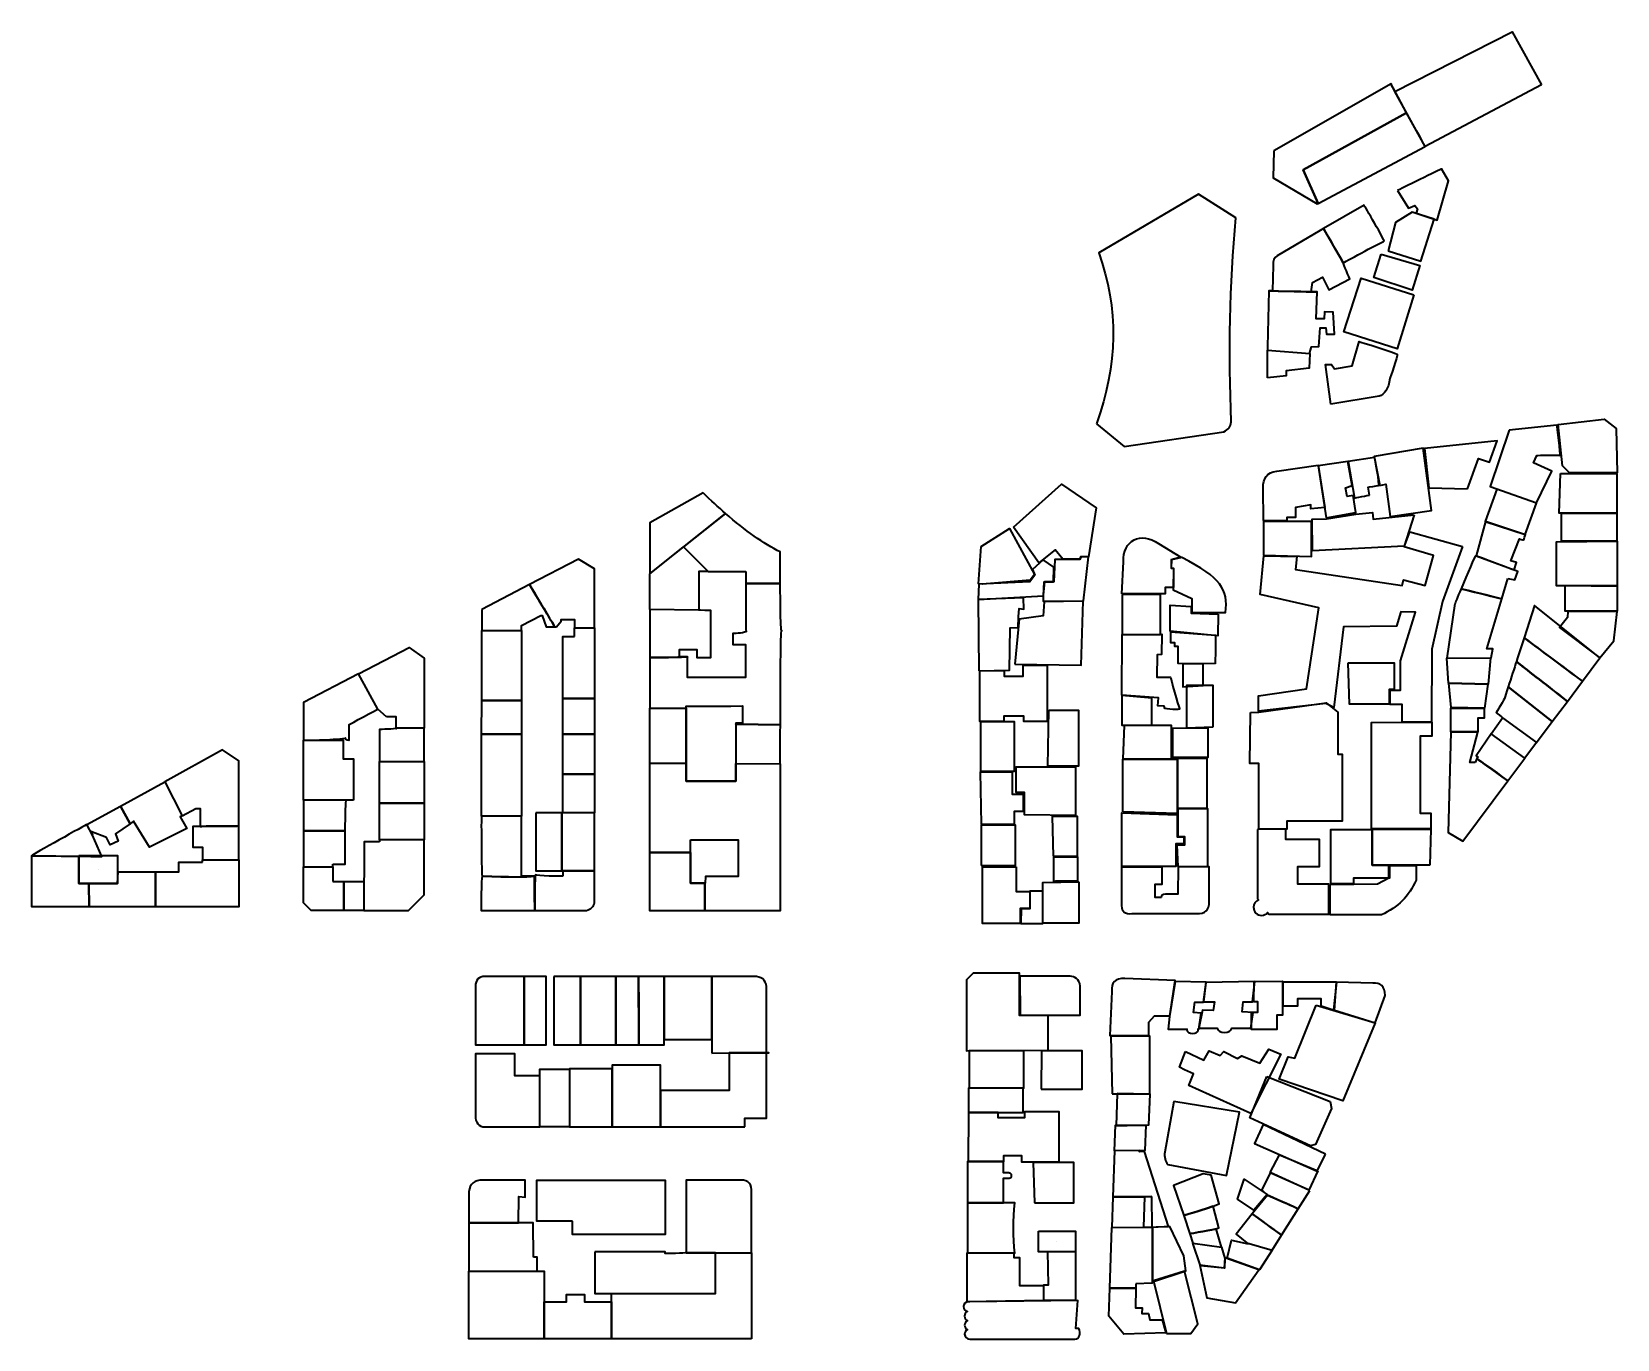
# Model space of a CAD drawing. Header units: inches. Extents: x 13 to 425, y 27 to 366.
import ezdxf

# ---------------------------------------------------------------- set-up
doc = ezdxf.new("R2010")
doc.units = ezdxf.units.IN
doc.header["$MEASUREMENT"] = 0
doc.layers.add('BUILDINGS', color=7, linetype='Continuous')

# ---------------------------------------------------------------- blocks, each defined once
blk = doc.blocks.new('block 2')
at = {"layer": 'BUILDINGS', "color": 250, "lineweight": 35, "true_color": 0x231f20}
for points in [[(274.55, 54.62), (284.15, 54.62), (284.15, 49.32), (274.55, 49.32), (274.55, 54.62), (274.55, 54.62)], [(279.35, 51.97), (279.35, 51.97)]]:
    blk.add_lwpolyline(points, dxfattribs=at)
blk = doc.blocks.new('block 3')
at = {"layer": 'BUILDINGS', "color": 250, "lineweight": 35, "true_color": 0x231f20}
for points in [[(25.32, 152.19), (35.34, 152.19), (35.34, 144.96), (25.32, 144.96), (25.32, 152.19), (25.32, 152.19)], [(30.33, 148.58), (30.33, 148.58)]]:
    blk.add_lwpolyline(points, dxfattribs=at)

msp = doc.modelspace()

# ---------------------------------------------------------------- linework, layer by layer
at = {"layer": 'BUILDINGS', "color": 250, "lineweight": 35, "true_color": 0x231f20}
for points in [[(405.19, 352.29), (375, 336.28), (367.09, 350.59), (397.57, 366.12), (405.19, 352.29)], [(365.32, 309.18), (373.86, 306.57), (377.26, 317.43), (371.61, 319.25), (367.22, 316.58), (365.32, 309.18)], [(363.57, 308.39), (373.58, 305.43), (371.61, 299.03), (361.65, 302.32), (363.57, 308.39)], [(372.04, 297.82), (367.72, 283.78), (353.82, 288.21), (358.36, 302.11), (372.04, 297.82)], [(334.03, 276.25), (334.03, 283.43), (344.97, 282.53), (344.86, 278.73), (338.87, 278.04), (338.87, 276.77), (334.03, 276.25)], [(424.86, 251.54), (412.48, 251.54), (410.64, 253.38), (409.5, 264.08), (421.49, 265.49), (424.59, 263.05), (424.86, 251.54)], [(385.93, 247.43), (388.83, 255.26), (391.65, 254.31), (393.68, 259.88), (374.8, 257.93), (375.88, 247.67), (385.93, 247.43)], [(365.86, 240.2), (376.59, 241.79), (374.48, 258.01), (361.76, 255.82), (363.19, 248.27), (364.75, 248.59), (365.86, 240.2)], [(349.24, 239.88), (356.99, 241.23), (356.28, 245.69), (354.73, 245.4), (354.25, 247.67), (356.04, 248.27), (354.88, 254.55), (347.18, 253.39), (349.24, 239.88)], [(410.15, 251.43), (424.75, 251.43), (424.75, 241.12), (409.77, 241.12), (410.15, 251.43)], [(268.05, 237.48), (280.51, 248.63), (289.48, 242.45), (287.52, 229.73), (285.44, 229.73), (285.3, 229.23), (280.87, 229.16), (278.91, 231.55), (274.66, 228.19), (268.05, 237.48)], [(393.54, 247.37), (390.56, 238.95), (400.92, 235.53), (403.85, 243.67), (393.54, 247.37)], [(333.02, 230.18), (345.47, 229.86), (345.47, 238.89), (332.94, 238.89), (333.02, 230.18)], [(372.13, 240.68), (369.55, 232.53), (345.7, 231.29), (345.62, 239.52), (349.32, 239.6), (356.99, 240.84), (361.29, 241.31), (361.45, 239.52), (372.13, 240.68)], [(424.75, 241.01), (424.75, 233.85), (410.37, 233.85), (410.37, 241.12), (424.75, 241.01)], [(259.65, 232.41), (266.98, 237.12), (273.55, 225.16), (272.41, 223.66), (260.04, 222.62), (258.94, 222.76), (259.65, 232.41)], [(384.66, 232.45), (379.49, 218.18), (376.67, 205.81), (376.59, 186.82), (369, 186.82), (369, 191.38), (365.86, 191.38), (365.86, 195.12), (368.6, 195.12), (368.6, 202.75), (372.45, 215.36), (368.68, 215.44), (367.49, 211.74), (353.77, 211.54), (351.27, 190.67), (349.16, 191.7), (331.67, 189.64), (331.67, 193.65), (344.15, 195.52), (347.34, 216.55), (332.15, 220), (333.07, 230.02), (341.61, 229.86), (341.25, 226.49), (369, 222.27), (369.31, 223.74), (374.96, 222.27), (377.14, 230.1), (369.47, 232.37), (370.95, 236.22), (384.66, 232.45)], [(173.63, 225.33), (182.37, 232.33), (188.72, 225.97), (186.29, 225.97), (186.29, 215.93), (173.63, 216.09), (173.63, 225.33)], [(424.81, 233.8), (424.81, 222.24), (409.07, 222.24), (409.07, 233.69), (424.81, 233.8)], [(259.01, 222.69), (258.87, 218.65), (275.87, 219.65), (276.01, 223.23), (278.48, 223.23), (278.55, 227.05), (275.8, 229.01), (272.98, 226.48), (273.62, 225.01), (272.33, 223.3), (259.01, 222.69)], [(275.8, 219.87), (275.8, 218.22), (286.23, 218.3), (287.52, 229.73), (285.66, 229.73), (285.3, 229.09), (278.76, 229.09), (278.55, 223.23), (276.08, 223.23), (275.8, 219.87)], [(259.08, 200.18), (267.05, 200.35), (267.22, 211.33), (269.23, 211.4), (269.37, 214.15), (269.51, 216.33), (270.73, 216.19), (270.65, 219.15), (258.87, 218.65), (259.08, 200.18)], [(296.27, 220.01), (296.27, 209.62), (306.27, 209.62), (306.27, 219.87), (296.27, 220.01)], [(424.81, 222.18), (424.81, 215.67), (411.29, 215.67), (411.29, 222.35), (424.81, 222.18)], [(268.37, 201.86), (285.59, 201.65), (286.16, 218.22), (276.01, 218.08), (275.8, 214.44), (269.51, 213.58), (268.37, 201.86)], [(321.24, 214.83), (321.1, 209.26), (308.74, 210.47), (308.74, 217.19), (314.17, 216.9), (314.17, 215.12), (321.24, 214.83)], [(420.36, 203.56), (423.93, 207.91), (424.81, 215.56), (412, 215.56), (411.95, 213.99), (409.88, 211.44), (420.36, 203.56)], [(140.24, 210.66), (140.24, 192.47), (129.95, 192.47), (130, 210.66), (140.24, 210.66)], [(154.03, 209.07), (154.03, 211.29), (159.2, 211.29), (159.2, 192.93), (151.05, 192.93), (151.05, 209.07), (154.03, 209.07)], [(105.26, 188.25), (103, 190.2), (97.97, 199.41), (111.1, 206.25), (115, 203.43), (115, 185.27), (107.76, 185.27), (107.76, 188.25), (105.26, 188.25)], [(317.27, 196.36), (317.27, 201.93), (312.06, 201.93), (312.06, 196), (317.27, 196.36)], [(354.96, 202.2), (366.89, 202.2), (366.89, 195.28), (365.62, 195.28), (365.62, 191.46), (355.28, 191.46), (354.96, 202.2)], [(381.06, 196.95), (380.58, 203.4), (391.97, 203.51), (391.32, 196.67), (381.06, 196.95)], [(259.22, 200.04), (259.22, 187.11), (265.62, 187.11), (265.62, 188.47), (270.65, 188.47), (270.65, 187.04), (276.91, 187.04), (276.91, 201.51), (270.44, 201.51), (270.44, 198.68), (265.69, 198.68), (265.69, 200.11), (259.22, 200.04)], [(296.2, 193.75), (296.2, 186.07), (303.95, 186.07), (303.95, 193.04), (296.2, 193.75)], [(319.88, 185.57), (319.88, 196.36), (312.99, 196.36), (312.99, 185.36), (319.88, 185.57)], [(381.71, 190.59), (381.11, 196.95), (391.27, 196.73), (390.34, 190.49), (381.71, 190.59)], [(140.24, 192.47), (140.24, 183.68), (129.92, 183.68), (129.95, 192.47), (140.24, 192.47)], [(151.05, 183.67), (151.05, 192.93), (159.2, 192.93), (159.2, 183.67), (151.05, 183.67)], [(173.63, 176.15), (173.63, 190.42), (183.07, 190.42), (183.07, 176.12), (173.63, 176.15)], [(183.07, 191), (194.64, 191), (197.64, 191.06), (197.64, 186.52), (195.92, 186.52), (195.92, 171.48), (183.07, 171.48), (183.07, 191)], [(277.19, 189.93), (284.91, 189.93), (284.91, 175.39), (276.98, 175.39), (277.19, 189.93)], [(329.56, 189.32), (331.75, 189.4), (349.24, 191.86), (352.3, 189.4), (352.3, 179.78), (352.3, 178.51), (353.38, 178.51), (353.38, 172.47), (353.38, 161.1), (339.03, 161.1), (339.03, 159.07), (331.75, 159.07), (331.75, 176.08), (329.4, 176.08), (329.56, 189.32)], [(381.66, 184.35), (381.66, 190.43), (390.29, 190.43), (390.29, 187.83), (388.61, 187.83), (388.61, 184.3), (381.66, 184.35)], [(259.44, 174.14), (268.3, 174.14), (268.3, 186.89), (259.51, 186.89), (259.44, 174.14)], [(296.45, 177.32), (309.09, 177.32), (309.09, 185.93), (296.8, 185.93), (296.45, 177.32)], [(318.56, 185.36), (318.56, 177.61), (309.45, 177.61), (309.45, 185.29), (318.56, 185.36)], [(376.67, 186.82), (376.67, 183.23), (373.69, 183.23), (373.69, 163.16), (376.43, 163.16), (376.43, 159.15), (361, 159.15), (361, 186.74), (376.67, 186.82)], [(403.89, 181.5), (400.86, 177.45), (392.13, 183.77), (395.02, 187.95), (403.89, 181.5)], [(96.63, 166.58), (94.77, 166.58), (83.63, 166.59), (83.63, 182.12), (93.97, 182.11), (93.97, 177.27), (96.63, 177.27), (96.63, 166.58)], [(140.24, 183.68), (140.24, 162.37), (129.85, 162.38), (129.92, 183.68), (140.24, 183.68)], [(151.05, 173.33), (151.05, 183.67), (159.2, 183.67), (159.2, 173.33), (151.05, 173.33)], [(296.45, 163.57), (296.45, 177.25), (310.56, 177.25), (310.56, 163.14), (296.45, 163.57)], [(310.7, 177.39), (318.28, 177.46), (318.28, 164.39), (310.7, 164.39), (310.7, 177.39)], [(103.39, 165.82), (103.39, 176.63), (115, 176.63), (115, 165.82), (103.39, 165.82)], [(151.05, 163.31), (151.05, 173.33), (159.2, 173.33), (159.2, 163.32), (151.05, 163.31)], [(173.63, 152.98), (173.63, 176.15), (183.07, 176.12), (183.07, 171.48), (195.92, 171.48), (195.92, 176.07), (207.49, 176.03), (207.49, 137.86), (187.89, 137.86), (187.89, 145.02), (184.17, 145.02), (184.17, 152.98), (173.63, 152.98)], [(259.65, 160.32), (268.3, 160.32), (268.3, 163.75), (270.65, 163.75), (270.65, 168), (267.76, 168), (267.76, 173.86), (259.37, 173.86), (259.65, 160.32)], [(284.27, 162.64), (284.27, 175.11), (268.65, 175.11), (268.65, 168.64), (270.8, 168.64), (270.8, 162.85), (284.27, 162.64)], [(36.15, 165.05), (47.62, 171.37), (52.12, 162.47), (51.64, 162.21), (53.38, 159.23), (43.65, 154.38), (39.55, 161.1), (38.64, 160.46), (36.15, 165.05)], [(28.42, 158.43), (28.85, 157.48), (27.37, 160.22), (36.15, 165.05), (38.64, 160.46), (34.86, 157.84), (35.5, 155.93), (33.47, 155.01), (32.52, 156.88), (28.42, 158.43)], [(103.39, 156.24), (103.39, 165.82), (115, 165.82), (115, 156.24), (103.39, 156.24)], [(278.34, 151.99), (284.69, 151.99), (284.69, 162.35), (278.12, 162.35), (278.34, 151.99)], [(310.56, 162.78), (310.56, 157.07), (312.27, 157.07), (312.27, 155.21), (310.24, 155.21), (310.24, 149.38), (296.2, 149.38), (296.2, 163.28), (310.56, 162.78)], [(310.7, 149.31), (318.49, 149.31), (318.49, 164.32), (310.77, 164.32), (310.77, 157.14), (312.42, 157.14), (312.42, 154.89), (310.45, 154.89), (310.7, 149.31)], [(259.65, 149.56), (268.58, 149.56), (268.58, 160.1), (259.69, 160.1), (259.65, 149.56)], [(351.67, 158.99), (361.24, 158.99), (361.24, 149.65), (365.7, 149.65), (365.7, 146.31), (356.36, 146.31), (356.36, 144.8), (350.48, 144.8), (350.48, 158.91), (351.67, 158.99)], [(376.19, 149.73), (361.24, 149.73), (361.24, 159.07), (376.43, 159.07), (376.19, 149.73)], [(173.63, 152.98), (184.17, 152.98), (184.17, 145.02), (187.89, 145.02), (187.89, 137.86), (173.63, 137.86), (173.63, 152.98)], [(184.17, 156.28), (196.55, 156.28), (196.55, 146.78), (188.08, 146.78), (188.02, 145.02), (184.17, 145.02), (184.17, 156.28)], [(13.08, 152.15), (25.32, 152), (25.32, 144.96), (27.93, 144.96), (27.97, 138.84), (13.08, 138.84), (13.08, 152.15)], [(57.44, 150.44), (57.44, 151.09), (66.86, 151.08), (66.86, 138.84), (45.23, 138.84), (45.23, 147.94), (51.32, 147.94), (51.32, 150.44), (57.44, 150.44)], [(91.31, 145.43), (94.14, 145.43), (94.13, 137.92), (85.66, 137.92), (83.63, 139.95), (83.63, 149.22), (91.31, 149.22), (91.31, 145.43)], [(268.73, 149.24), (268.73, 142.88), (272.26, 142.88), (272.26, 138.42), (269.8, 138.42), (269.8, 134.56), (260.04, 134.56), (260.04, 149.17), (268.73, 149.24)], [(278.98, 145.63), (284.77, 145.63), (284.77, 151.78), (278.48, 151.78), (278.48, 145.56), (278.98, 145.63)], [(35.5, 147.94), (45.23, 147.94), (45.23, 138.84), (27.97, 138.84), (27.93, 144.96), (35.34, 144.96), (35.5, 147.94)], [(94.14, 145.43), (99.29, 145.43), (99.29, 137.92), (94.13, 137.92), (94.14, 145.43)], [(285.05, 145.35), (285.05, 134.63), (275.66, 134.63), (275.66, 145.2), (285.05, 145.35)], [(269.94, 134.56), (275.66, 134.56), (275.66, 142.95), (272.33, 142.95), (272.33, 138.35), (270.01, 138.35), (269.94, 134.56)], [(277.09, 101.64), (277.03, 110.62), (269.58, 110.62), (269.58, 121.62), (257.56, 121.62), (255.87, 119.93), (255.87, 101.48), (277.09, 101.64)], [(330.59, 119.51), (337.95, 119.6), (337.95, 110.78), (336.41, 110.78), (336.41, 107.03), (329.84, 107.03), (329.84, 111.5), (331.49, 111.5), (331.49, 114.23), (330.5, 114.23), (330.59, 119.51)], [(338.13, 119.42), (351.88, 119.42), (351.34, 111.95), (347.97, 113.06), (347.97, 114.95), (341.79, 114.95), (341.79, 113.06), (338.13, 113.06), (338.13, 119.42)], [(346.69, 113.33), (361.99, 108.77), (353.62, 88.47), (337.05, 94.11), (339.42, 99.94), (341.13, 99.58), (346.69, 113.33)], [(293.72, 90.3), (303.45, 90.3), (303.45, 105.31), (293.34, 105.31), (293.72, 90.3)], [(256.61, 91.77), (256.61, 101.52), (270.66, 101.52), (270.66, 91.71), (256.61, 91.77)], [(275.23, 91.48), (285.89, 91.48), (285.89, 101.45), (275.34, 101.45), (275.23, 91.48)], [(312.73, 101.29), (317.47, 99.04), (318.83, 101.48), (321.74, 100.3), (322.66, 101.29), (326.21, 99.49), (327.38, 100.21), (332.03, 98.29), (334.4, 101.95), (337.5, 100.57), (329.66, 85.2), (313.56, 92.47), (314.83, 95.47), (312.46, 96.58), (311.19, 97.21), (312.73, 101.29)], [(145.04, 81.73), (145.05, 96.74), (152.78, 96.74), (152.78, 81.73), (145.04, 81.73)], [(333.86, 94.84), (350.25, 88.29), (350.61, 86.46), (346.46, 77.12), (345.15, 76.82), (329.39, 84.09), (333.86, 94.84)], [(256.38, 85.5), (270.55, 85.5), (270.55, 91.77), (256.38, 91.77), (256.38, 85.5)], [(294.98, 90.39), (294.71, 82.01), (303.18, 82.28), (303.54, 90.19), (294.98, 90.39)], [(256.27, 72.75), (265.51, 72.75), (265.51, 74.32), (270.09, 74.32), (270.09, 72.64), (279.91, 72.64), (279.91, 85.61), (270.94, 85.61), (270.94, 84.09), (264.11, 84.09), (264.11, 85.44), (256.38, 85.44), (256.27, 72.75)], [(349.06, 74.63), (332.85, 82.37), (330.68, 77.45), (346.96, 70.25), (349.06, 74.63)], [(302.4, 82.19), (302.14, 75.6), (294.3, 75.54), (294.53, 82.19), (302.4, 82.19)], [(347.05, 70.34), (344.79, 65.26), (334.67, 69.89), (337.14, 74.45), (347.05, 70.34)], [(273.48, 61.97), (283.75, 61.97), (283.75, 72.47), (273.2, 72.47), (273.48, 61.97)], [(153.51, 57.24), (144.22, 57.24), (144.23, 67.89), (177.55, 67.89), (177.55, 53.78), (153.51, 53.78), (153.51, 57.24)], [(330.5, 60.07), (326.21, 62.98), (327.95, 68.17), (333.95, 64.15), (330.5, 60.07)], [(299.81, 40.94), (299.8, 39.81), (293.05, 39.86), (293.6, 55.61), (304.08, 55.66), (304.08, 55.24), (304.08, 41.12), (299.81, 40.94)], [(304.17, 41.49), (312.82, 44.31), (312.28, 48.24), (308.64, 55.87), (304.17, 55.6), (304.17, 41.49)], [(316.66, 45.68), (314.67, 51.57), (322.07, 50.49), (322.93, 47.58), (322.84, 45.03), (316.66, 45.68)], [(329.03, 51.33), (328.65, 51.64), (335.2, 49.72), (331.94, 44.58), (323.57, 47.67), (324.67, 52.32), (329.03, 51.33)], [(200.03, 26.65), (163.61, 26.65), (163.61, 38.49), (190.65, 38.49), (190.65, 49.05), (200.03, 49.05), (200.03, 26.65)], [(256.04, 36.34), (256.04, 49.04), (268.18, 49.04), (268.18, 47.8), (269.58, 47.8), (269.58, 40.57), (275.85, 40.57), (275.85, 36.61), (256.04, 36.34)], [(276.97, 49.38), (284.15, 49.38), (284.15, 36.61), (275.91, 36.61), (275.91, 40.68), (277.14, 40.68), (276.97, 49.38)], [(316.48, 45.78), (318.28, 37.31), (325.67, 36.02), (331.76, 44.58), (322.93, 47.76), (322.75, 45.03), (316.48, 45.78)], [(126.56, 44.22), (146.14, 44.22), (146.14, 26.65), (126.56, 26.65), (126.56, 44.22)], [(307.83, 28.1), (314.11, 28.1), (315.91, 30.56), (312.46, 44.22), (304.44, 41.76), (307.83, 28.1)], [(146.14, 26.65), (146.14, 36.3), (151.96, 36.3), (151.96, 38.21), (156.6, 38.21), (156.6, 36.3), (163.61, 36.3), (163.61, 26.65), (146.14, 26.65)], [(292.79, 32.57), (293.05, 39.86), (299.8, 39.81), (299.72, 34.76), (301.44, 34.76), (301.35, 33.29), (303.09, 33.29), (303.45, 31.66), (306.63, 31.66), (307.63, 28.21), (296.72, 27.92), (292.79, 32.57)]]:
    msp.add_lwpolyline(points, dxfattribs=at)
for points, knots in [([(335.62, 335.21), (335.62, 335.21), (366.1, 352.57), (366.1, 352.57), (366.06, 352.54), (368.04, 348.91), (370.14, 345.08), (370.14, 345.08), (343.24, 330.27), (343.24, 330.27), (343.24, 330.27), (347.2, 321.54), (347.2, 321.54), (347.2, 321.54), (346.91, 321.38), (346.91, 321.38), (346.91, 321.38), (335.48, 328.16), (335.48, 328.16), (335.48, 328.16), (335.62, 335.21), (335.62, 335.21)], [0, 0, 0, 0, 1, 1, 1, 2, 2, 2, 3, 3, 3, 4, 4, 4, 5, 5, 5, 6, 6, 6, 7, 7, 7, 7]), ([(366.1, 352.57), (366.1, 352.57), (367.09, 350.59), (367.09, 350.59), (367.09, 350.59), (366.02, 352.52), (366.1, 352.57), (366.02, 352.52), (366.1, 352.57), (366.1, 352.57)], [0, 0, 0, 0, 1, 1, 1, 2, 2, 2, 3, 3, 3, 3]), ([(347.2, 321.54), (347.2, 321.54), (343.24, 330.27), (343.24, 330.27), (343.24, 330.27), (370.14, 345.08), (370.14, 345.08), (372.49, 340.8), (375, 336.28), (375, 336.28), (375, 336.28), (347.2, 321.54), (347.2, 321.54)], [0, 0, 0, 0, 1, 1, 1, 2, 2, 2, 3, 3, 3, 4, 4, 4, 4]), ([(367.79, 324.9), (368.08, 325.04), (379.22, 330.47), (379.22, 330.47), (379.22, 330.47), (381.01, 327.36), (381.01, 327.36), (381.01, 327.36), (378.11, 317.22), (378.11, 317.22), (378.11, 317.22), (372.65, 319.04), (372.65, 319.04), (372.65, 319.04), (373.01, 320.11), (373.01, 320.11), (373.01, 320.11), (372.25, 320.97), (372.25, 320.97), (372.25, 320.97), (370.61, 320.33), (370.61, 320.33), (370.61, 320.33), (367.79, 324.9), (367.79, 324.9)], [0, 0, 0, 0, 1, 1, 1, 2, 2, 2, 3, 3, 3, 4, 4, 4, 5, 5, 5, 6, 6, 6, 7, 7, 7, 8, 8, 8, 8]), ([(289.59, 264.32), (295.15, 279.48), (295.36, 294.28), (290.22, 308.71), (290.22, 308.71), (316.13, 323.96), (316.13, 323.96), (316.13, 323.96), (325.77, 317.81), (325.77, 317.81), (324.25, 300.32), (323.86, 282.65), (324.6, 264.82), (324.46, 263.62), (323.83, 262.76), (322.7, 262.25), (322.7, 262.25), (296.79, 258.42), (296.79, 258.42), (296.79, 258.42), (289.59, 264.32), (289.59, 264.32)], [0, 0, 0, 0, 1, 1, 1, 2, 2, 2, 3, 3, 3, 4, 4, 4, 5, 5, 5, 6, 6, 6, 7, 7, 7, 7]), ([(364.27, 311.67), (363.89, 311.67), (354.87, 306.74), (353.69, 306.1), (352.96, 307.37), (351.29, 310.3), (348.59, 315.01), (348.59, 315.01), (359.09, 321.06), (359.09, 321.06), (359.09, 321.06), (364.68, 311.67), (364.27, 311.67)], [0, 0, 0, 0, 1, 1, 1, 2, 2, 2, 3, 3, 3, 4, 4, 4, 4]), ([(346.93, 298.54), (345.38, 298.58), (341.13, 298.67), (334.38, 298.79), (334.38, 298.79), (335.3, 298.83), (335.3, 298.83), (335.3, 298.83), (335.53, 305.45), (335.53, 305.45), (335.42, 306.66), (335.75, 307.48), (336.51, 307.93), (336.51, 307.93), (347.69, 314.49), (347.69, 314.49), (347.69, 314.49), (348.59, 315.01), (348.59, 315.01), (351.2, 310.41), (352.93, 307.4), (353.69, 306.1), (353.56, 306.03), (355.4, 301.94), (355.4, 301.94), (355.4, 301.94), (349.99, 299.12), (349.99, 299.12), (349.99, 299.12), (348.26, 302.4), (348.26, 302.4), (348.26, 302.4), (345.67, 300.96), (345.67, 300.96), (345.67, 300.96), (345.32, 298.6), (345.32, 298.6), (345.32, 298.6), (346.93, 298.6), (346.93, 298.54)], [0, 0, 0, 0, 1, 1, 1, 2, 2, 2, 3, 3, 3, 4, 4, 4, 5, 5, 5, 6, 6, 6, 7, 7, 7, 8, 8, 8, 9, 9, 9, 10, 10, 10, 11, 11, 11, 12, 12, 12, 13, 13, 13, 13]), ([(344.97, 282.53), (344.97, 282.53), (334.03, 283.43), (334.03, 283.43), (334.03, 283.43), (334.03, 284.26), (334.03, 284.26), (334.03, 284.26), (334.38, 298.79), (334.38, 298.79), (341.29, 298.65), (345.42, 298.57), (346.93, 298.54), (346.93, 298.54), (346.7, 291.57), (346.7, 291.57), (346.7, 291.57), (348.72, 291.57), (348.72, 291.57), (348.72, 291.57), (348.84, 293.41), (348.84, 293.41), (348.84, 293.41), (351.08, 293.3), (351.08, 293.3), (351.08, 293.3), (351.43, 287.54), (351.43, 287.54), (351.43, 287.54), (349.3, 287.54), (349.3, 287.54), (349.3, 287.54), (349.18, 289.21), (349.18, 289.21), (349.18, 289.21), (347.69, 289.21), (347.69, 289.21), (347.69, 289.21), (347.34, 284.37), (347.34, 284.37), (347.34, 284.37), (345.44, 284.26), (345.44, 284.26), (345.44, 284.26), (344.98, 282.64), (344.97, 282.53)], [0, 0, 0, 0, 1, 1, 1, 2, 2, 2, 3, 3, 3, 4, 4, 4, 5, 5, 5, 6, 6, 6, 7, 7, 7, 8, 8, 8, 9, 9, 9, 10, 10, 10, 11, 11, 11, 12, 12, 12, 13, 13, 13, 14, 14, 14, 15, 15, 15, 15]), ([(350.43, 269.38), (350.43, 269.38), (363, 271.49), (363, 271.49), (364.45, 271.86), (365.39, 273.37), (365.82, 276.03), (365.82, 276.03), (367.86, 282.14), (367.72, 282.35), (367.58, 282.57), (357.86, 285.67), (357.86, 285.67), (357.86, 285.67), (356, 279.39), (356, 279.39), (356, 279.39), (351.43, 278.56), (351.43, 278.56), (351.43, 278.56), (350.64, 279.74), (350.64, 279.74), (350.64, 279.74), (349.1, 279.67), (349.1, 279.67), (349.1, 279.67), (350.43, 269.38), (350.43, 269.38)], [0, 0, 0, 0, 1, 1, 1, 2, 2, 2, 3, 3, 3, 4, 4, 4, 5, 5, 5, 6, 6, 6, 7, 7, 7, 8, 8, 8, 9, 9, 9, 9]), ([(396.75, 262.67), (396.75, 262.67), (409.18, 263.97), (409.18, 263.97), (409.18, 263.97), (410.2, 256), (410.04, 256.1), (409.88, 256.21), (403.96, 256.1), (403.96, 256.1), (403.96, 256.1), (403.1, 254.2), (403.1, 254.2), (403.1, 254.2), (407.82, 252.03), (407.82, 252.03), (407.82, 252.03), (403.85, 243.78), (403.85, 243.78), (403.85, 243.78), (391.81, 248.02), (391.81, 248.02), (391.81, 248.02), (396.75, 262.67), (396.75, 262.67)], [0, 0, 0, 0, 1, 1, 1, 2, 2, 2, 3, 3, 3, 4, 4, 4, 5, 5, 5, 6, 6, 6, 7, 7, 7, 8, 8, 8, 8]), ([(360.53, 245.77), (360.29, 245.77), (356.6, 245.01), (356.6, 245.01), (356.6, 245.01), (354.96, 254.55), (354.96, 254.55), (354.96, 254.55), (361.84, 255.58), (361.84, 255.58), (361.84, 255.58), (363.27, 248.27), (362.87, 248.27), (362.48, 248.27), (360.13, 247.83), (360.13, 247.83), (360.13, 247.83), (360.53, 245.77), (360.53, 245.77)], [0, 0, 0, 0, 1, 1, 1, 2, 2, 2, 3, 3, 3, 4, 4, 4, 5, 5, 5, 6, 6, 6, 6]), ([(347.18, 253.55), (347.18, 253.55), (336.44, 252.04), (336.44, 252.04), (333.77, 251.72), (332.86, 250.09), (332.86, 247.67), (332.86, 247.67), (332.94, 239.2), (332.94, 239.2), (332.94, 239.2), (339.03, 239.12), (339.03, 239.12), (339.03, 239.12), (339.03, 239.96), (339.03, 239.96), (339.03, 239.96), (341.25, 239.96), (341.25, 239.96), (341.25, 239.96), (341.25, 242.58), (341.25, 242.58), (341.25, 242.58), (345.23, 243.26), (345.23, 243.26), (345.23, 243.26), (345.31, 242.18), (345.31, 242.18), (345.31, 242.18), (348.92, 242.58), (348.92, 242.58), (348.92, 242.58), (347.18, 253.55), (347.18, 253.55)], [0, 0, 0, 0, 1, 1, 1, 2, 2, 2, 3, 3, 3, 4, 4, 4, 5, 5, 5, 6, 6, 6, 7, 7, 7, 8, 8, 8, 9, 9, 9, 10, 10, 10, 11, 11, 11, 11]), ([(187.47, 246.35), (189.45, 244.43), (191.38, 242.66), (193.25, 241.03), (193.25, 241.03), (173.63, 225.33), (173.63, 225.33), (173.63, 225.33), (173.63, 238.58), (173.63, 238.58), (173.63, 238.58), (187.47, 246.35), (187.47, 246.35)], [0, 0, 0, 0, 1, 1, 1, 2, 2, 2, 3, 3, 3, 4, 4, 4, 4]), ([(198.51, 225.97), (198.51, 225.97), (188.72, 225.97), (188.72, 225.97), (188.72, 225.97), (182.37, 232.33), (182.37, 232.33), (182.37, 232.33), (193.25, 241.03), (193.25, 241.03), (198.4, 236.55), (203.13, 233.18), (207.49, 231.02), (207.49, 231.02), (207.49, 222.84), (207.49, 222.84), (207.49, 222.84), (198.5, 222.83), (198.5, 222.83), (198.51, 224.69), (198.51, 225.97), (198.51, 225.97)], [0, 0, 0, 0, 1, 1, 1, 2, 2, 2, 3, 3, 3, 4, 4, 4, 5, 5, 5, 6, 6, 6, 7, 7, 7, 7]), ([(388.17, 230), (388.17, 230), (390.67, 238.9), (390.67, 238.9), (390.67, 238.9), (400.98, 235.48), (400.98, 235.48), (400.98, 235.48), (400.66, 234.22), (400.49, 234.17), (400.33, 234.13), (399.46, 234.39), (399.46, 234.39), (399.46, 234.39), (397.24, 228.75), (397.24, 228.75), (397.24, 228.75), (398.7, 228.26), (398.7, 228.26), (398.7, 228.26), (398.04, 226.41), (398.04, 226.41), (398.04, 226.41), (388.17, 230), (388.17, 230)], [0, 0, 0, 0, 1, 1, 1, 2, 2, 2, 3, 3, 3, 4, 4, 4, 5, 5, 5, 6, 6, 6, 7, 7, 7, 8, 8, 8, 8]), ([(296.2, 220.12), (296.2, 220.12), (307.42, 220.12), (307.42, 220.12), (307.42, 220.12), (307.42, 221.83), (307.42, 221.83), (307.42, 221.83), (309.59, 221.83), (309.59, 221.83), (309.59, 221.83), (309.59, 226.83), (309.59, 226.83), (309.59, 226.83), (309.02, 226.83), (309.02, 226.83), (309.02, 226.83), (309.02, 229.01), (309.02, 229.01), (309.02, 229.01), (311.49, 229.66), (311.49, 229.66), (311.49, 229.66), (305.7, 233.19), (305.7, 233.19), (301.06, 236.52), (296.44, 233.96), (296.59, 228.48), (296.59, 228.48), (296.2, 220.12), (296.2, 220.12)], [0, 0, 0, 0, 1, 1, 1, 2, 2, 2, 3, 3, 3, 4, 4, 4, 5, 5, 5, 6, 6, 6, 7, 7, 7, 8, 8, 8, 9, 9, 9, 10, 10, 10, 10]), ([(149.34, 211.58), (149.34, 211.58), (148.92, 211.58), (148.92, 211.58), (147.86, 213.37), (145.64, 217.08), (142.36, 222.53), (142.36, 222.53), (155.06, 229.13), (155.06, 229.13), (155.06, 229.13), (159.2, 226.64), (159.2, 226.64), (159.2, 226.64), (159.2, 211.29), (159.2, 211.29), (159.2, 211.29), (154.03, 211.29), (154.03, 211.29), (154.03, 211.29), (154.03, 213.49), (154.03, 213.49), (154.03, 213.49), (151.05, 213.49), (151.05, 213.49), (150.81, 213.49), (150.57, 213.49), (150.57, 213.49), (150.57, 213.49), (150.57, 213.09), (150.57, 213.09), (150.57, 213.09), (149.34, 211.58), (149.34, 211.58)], [0, 0, 0, 0, 1, 1, 1, 2, 2, 2, 3, 3, 3, 4, 4, 4, 5, 5, 5, 6, 6, 6, 7, 7, 7, 8, 8, 8, 9, 9, 9, 10, 10, 10, 11, 11, 11, 11]), ([(311.77, 229.59), (322.06, 224.23), (323.78, 221.4), (323.13, 215.26), (323.13, 215.26), (314.38, 215.26), (314.38, 215.26), (314.38, 215.26), (314.38, 218.94), (314.38, 218.94), (314.38, 218.94), (309.52, 221.19), (309.52, 221.19), (309.52, 221.19), (309.59, 226.83), (309.59, 226.83), (309.59, 226.83), (309.02, 226.91), (309.02, 226.91), (309.02, 226.91), (309.09, 228.94), (309.09, 228.94), (309.09, 228.94), (311.77, 229.59), (311.77, 229.59)], [0, 0, 0, 0, 1, 1, 1, 2, 2, 2, 3, 3, 3, 4, 4, 4, 5, 5, 5, 6, 6, 6, 7, 7, 7, 8, 8, 8, 8]), ([(396.47, 224.13), (396.47, 224.13), (394.88, 218.82), (394.88, 218.82), (392.88, 219.32), (389.34, 220.21), (384.29, 221.48), (385.83, 225.14), (387.92, 230.09), (388.06, 230.05), (388.28, 230), (399.02, 225.92), (399.02, 225.92), (399.02, 225.92), (398.21, 223.81), (398.21, 223.81), (398.21, 223.81), (396.47, 224.13), (396.47, 224.13)], [0, 0, 0, 0, 1, 1, 1, 2, 2, 2, 3, 3, 3, 4, 4, 4, 5, 5, 5, 6, 6, 6, 6]), ([(130.02, 216.12), (130.02, 216.12), (142.36, 222.53), (142.36, 222.53), (145.71, 216.93), (147.87, 213.32), (148.92, 211.58), (148.92, 211.58), (146.68, 211.58), (146.68, 211.58), (146.68, 211.58), (145.64, 214.56), (145.64, 214.56), (145.64, 214.56), (145.27, 214.56), (145.27, 214.56), (145.27, 214.56), (140.24, 211.96), (140.24, 211.96), (140.24, 211.96), (140.24, 210.66), (140.24, 210.66), (140.24, 210.66), (130, 210.66), (130, 210.66), (130, 210.66), (130.02, 216.12), (130.02, 216.12)], [0, 0, 0, 0, 1, 1, 1, 2, 2, 2, 3, 3, 3, 4, 4, 4, 5, 5, 5, 6, 6, 6, 7, 7, 7, 8, 8, 8, 9, 9, 9, 9]), ([(173.63, 190.42), (173.63, 190.42), (173.63, 203.64), (173.63, 203.64), (178.61, 203.62), (181.81, 203.62), (183.36, 203.8), (183.36, 203.8), (183.36, 198.44), (183.36, 198.44), (183.36, 198.44), (198.41, 198.44), (198.41, 198.44), (198.41, 198.44), (198.44, 206.96), (198.44, 206.96), (198.44, 206.96), (195.17, 206.96), (195.17, 206.96), (195.17, 206.96), (195.17, 209.84), (195.17, 209.84), (195.17, 209.84), (197.69, 209.84), (198.6, 210.32), (198.6, 210.32), (198.76, 210.49), (198.6, 210.32), (198.51, 211.13), (198.5, 218.5), (198.5, 222.83), (198.5, 222.83), (207.49, 222.84), (207.49, 222.84), (207.49, 222.84), (207.49, 210.72), (207.78, 210.49), (207.78, 210.49), (208.1, 210.74), (207.78, 210.49), (207.55, 208.25), (207.52, 195.48), (207.5, 186.12), (207.5, 186.12), (195.92, 186.34), (195.92, 186.34), (195.92, 186.34), (195.92, 186.42), (195.92, 186.34), (196.27, 186.52), (197.64, 186.52), (197.64, 186.52), (197.64, 186.52), (197.64, 191.06), (197.64, 191.06), (197.64, 191.06), (194.64, 191), (194.64, 191), (194.64, 191), (183.07, 191), (183.07, 191), (183.07, 191), (183.07, 190.42), (183.07, 190.42), (183.07, 190.42), (173.63, 190.42), (173.63, 190.42)], [0, 0, 0, 0, 1, 1, 1, 2, 2, 2, 3, 3, 3, 4, 4, 4, 5, 5, 5, 6, 6, 6, 7, 7, 7, 8, 8, 8, 9, 9, 9, 10, 10, 10, 11, 11, 11, 12, 12, 12, 13, 13, 13, 14, 14, 14, 15, 15, 15, 16, 16, 16, 17, 17, 17, 18, 18, 18, 19, 19, 19, 20, 20, 20, 21, 21, 21, 22, 22, 22, 22]), ([(382.69, 217.62), (382.69, 217.62), (383.39, 219.32), (384.29, 221.48), (389.34, 220.21), (392.88, 219.32), (394.88, 218.82), (394.88, 218.82), (390.99, 205.9), (390.99, 205.9), (390.99, 205.9), (392.51, 205.9), (392.51, 205.9), (392.51, 205.9), (392.08, 203.56), (392.08, 203.56), (392.08, 203.56), (380.63, 203.4), (380.63, 203.4), (380.63, 203.4), (382.69, 217.62), (382.69, 217.62)], [0, 0, 0, 0, 1, 1, 1, 2, 2, 2, 3, 3, 3, 4, 4, 4, 5, 5, 5, 6, 6, 6, 7, 7, 7, 7]), ([(183.36, 203.8), (183.36, 203.8), (183.36, 203.63), (183.36, 203.8), (181.77, 203.64), (178.48, 203.64), (173.63, 203.64), (173.63, 203.64), (173.63, 216.09), (173.63, 216.09), (173.63, 216.09), (186.29, 215.93), (186.29, 215.93), (186.29, 215.93), (186.29, 215.83), (186.29, 215.93), (186.29, 215.83), (189.41, 215.83), (189.41, 215.83), (189.41, 215.83), (189.41, 203.61), (189.41, 203.61), (189.41, 203.61), (185.78, 203.61), (185.78, 203.61), (185.78, 203.61), (185.78, 205.69), (185.78, 205.69), (185.78, 205.69), (181.29, 205.69), (181.29, 205.69), (181.29, 205.69), (181.29, 203.8), (181.29, 203.8), (181.29, 203.8), (183.36, 203.8), (183.36, 203.8)], [0, 0, 0, 0, 1, 1, 1, 2, 2, 2, 3, 3, 3, 4, 4, 4, 5, 5, 5, 6, 6, 6, 7, 7, 7, 8, 8, 8, 9, 9, 9, 10, 10, 10, 11, 11, 11, 12, 12, 12, 12]), ([(420.36, 203.51), (420.36, 203.51), (415.81, 197.43), (415.81, 197.43), (408.41, 202.97), (403.28, 206.8), (400.66, 208.74), (400.66, 208.74), (403.37, 217.14), (403.37, 217.14), (403.37, 217.14), (420.36, 203.51), (420.36, 203.51)], [0, 0, 0, 0, 1, 1, 1, 2, 2, 2, 3, 3, 3, 4, 4, 4, 4]), ([(320.45, 201.93), (320.45, 202.15), (320.53, 209.4), (320.53, 209.4), (320.53, 209.4), (308.95, 210.26), (308.95, 210.26), (308.95, 210.26), (308.95, 207.44), (308.95, 207.44), (308.95, 207.44), (309.95, 207.44), (309.95, 207.44), (309.95, 207.44), (309.95, 206.44), (309.95, 206.44), (309.95, 206.44), (310.84, 206.44), (310.84, 206.44), (310.84, 206.44), (310.84, 202.08), (310.84, 202.08), (310.84, 202.08), (320.45, 201.93), (320.45, 201.93)], [0, 0, 0, 0, 1, 1, 1, 2, 2, 2, 3, 3, 3, 4, 4, 4, 5, 5, 5, 6, 6, 6, 7, 7, 7, 8, 8, 8, 8]), ([(296.2, 193.83), (296.2, 193.83), (305.7, 193.11), (305.7, 193.11), (305.7, 193.11), (305.56, 191.07), (305.56, 191.07), (305.56, 191.07), (307.2, 191), (307.2, 191), (307.2, 191), (307.34, 190.36), (307.34, 190.36), (307.34, 190.36), (311.56, 189.79), (311.2, 190.36), (310.84, 190.93), (308.81, 198.47), (308.81, 198.47), (308.81, 198.47), (305.27, 198.47), (305.27, 198.47), (305.27, 198.47), (305.34, 204.33), (305.34, 204.33), (305.34, 204.33), (306.49, 204.4), (306.49, 204.4), (306.49, 204.4), (306.56, 209.69), (306.56, 209.69), (306.56, 209.69), (296.27, 209.62), (296.27, 209.62), (296.27, 209.62), (296.2, 193.83), (296.2, 193.83)], [0, 0, 0, 0, 1, 1, 1, 2, 2, 2, 3, 3, 3, 4, 4, 4, 5, 5, 5, 6, 6, 6, 7, 7, 7, 8, 8, 8, 9, 9, 9, 10, 10, 10, 11, 11, 11, 12, 12, 12, 12]), ([(415.81, 197.43), (415.81, 197.43), (411.92, 192.23), (411.92, 192.23), (405.4, 197.32), (401.03, 200.72), (398.66, 202.55), (398.66, 202.55), (398.97, 203.51), (398.97, 203.51), (398.97, 203.51), (400.66, 208.74), (400.66, 208.74), (403.2, 206.84), (408.19, 203.12), (415.81, 197.43)], [0, 0, 0, 0, 1, 1, 1, 2, 2, 2, 3, 3, 3, 4, 4, 4, 5, 5, 5, 5]), ([(411.92, 192.23), (411.92, 192.23), (407.99, 186.98), (407.99, 186.98), (407.99, 186.98), (396.54, 196.03), (396.54, 196.03), (397.24, 198.21), (398.17, 201.08), (398.66, 202.55), (401.09, 200.65), (405.58, 197.16), (411.92, 192.23)], [0, 0, 0, 0, 1, 1, 1, 2, 2, 2, 3, 3, 3, 4, 4, 4, 4]), ([(94.5, 182.71), (94.42, 182.6), (94.39, 182.55), (94.39, 182.55), (94.39, 182.55), (94.44, 182.61), (94.5, 182.71), (94.53, 182.67), (94.58, 182.7), (94.58, 182.7), (94.58, 182.7), (94.56, 182.72), (94.5, 182.71), (94.42, 182.62), (94.39, 182.58), (94.39, 182.58), (94.39, 182.58), (94.43, 182.62), (94.5, 182.71), (94.44, 182.64), (94.42, 182.61), (94.42, 182.61), (94.42, 182.61), (94.46, 182.66), (94.5, 182.71), (91.13, 182.12), (83.63, 182.12), (83.63, 182.12), (83.63, 182.12), (83.63, 191.93), (83.63, 191.93), (83.63, 191.93), (97.97, 199.41), (97.97, 199.41), (97.97, 199.41), (103, 190.2), (103, 190.2), (103, 190.2), (102.91, 190.27), (103, 190.2), (102.91, 190.27), (95.56, 186.22), (95.56, 186.22), (95.56, 186.22), (95.56, 182.12), (95.56, 182.12), (95.56, 182.12), (94.5, 182.23), (94.5, 182.71)], [0, 0, 0, 0, 1, 1, 1, 2, 2, 2, 3, 3, 3, 4, 4, 4, 5, 5, 5, 6, 6, 6, 7, 7, 7, 8, 8, 8, 9, 9, 9, 10, 10, 10, 11, 11, 11, 12, 12, 12, 13, 13, 13, 14, 14, 14, 15, 15, 15, 16, 16, 16, 16]), ([(407.99, 186.98), (407.99, 186.98), (403.89, 181.5), (403.89, 181.5), (403.89, 181.5), (395.02, 187.95), (395.02, 187.95), (395.02, 187.95), (395.07, 188.02), (395.07, 188.02), (395.07, 188.02), (395.06, 188), (395.02, 187.95), (395.12, 188.1), (393.43, 189.29), (393.43, 189.29), (393.43, 189.29), (395.66, 192.98), (395.66, 193.2), (395.66, 193.27), (396.03, 194.47), (396.54, 196.03), (396.54, 196.03), (407.99, 186.98), (407.99, 186.98)], [0, 0, 0, 0, 1, 1, 1, 2, 2, 2, 3, 3, 3, 4, 4, 4, 5, 5, 5, 6, 6, 6, 7, 7, 7, 8, 8, 8, 8]), ([(195.92, 176.07), (195.92, 176.07), (195.92, 186.34), (195.92, 186.34), (195.92, 186.34), (207.5, 186.12), (207.5, 186.12), (207.49, 180.44), (207.49, 176.03), (207.49, 176.03), (207.49, 176.03), (195.92, 176.07), (195.92, 176.07)], [0, 0, 0, 0, 1, 1, 1, 2, 2, 2, 3, 3, 3, 4, 4, 4, 4]), ([(107.76, 185.27), (107.76, 185.16), (107.76, 185.12), (107.76, 185.12), (107.76, 185.12), (107.76, 185.27), (107.76, 185.27), (107.76, 185.27), (115, 185.27), (115, 185.27), (115, 185.27), (115, 176.63), (115, 176.63), (115, 176.63), (103.39, 176.63), (103.39, 176.63), (103.39, 176.63), (103.39, 184.95), (103.39, 184.95), (103.39, 184.95), (107.76, 184.95), (107.76, 185.27)], [0, 0, 0, 0, 1, 1, 1, 2, 2, 2, 3, 3, 3, 4, 4, 4, 5, 5, 5, 6, 6, 6, 7, 7, 7, 7]), ([(387.95, 176.32), (387.95, 176.32), (388.42, 177.36), (388.42, 177.36), (389.62, 176.49), (392.3, 174.57), (396.47, 171.58), (396.47, 171.58), (384.75, 155.91), (384.75, 155.91), (384.75, 155.91), (380.96, 158.14), (380.96, 158.14), (380.96, 158.14), (381.66, 184.24), (381.66, 184.24), (381.66, 184.24), (388.66, 184.24), (388.66, 184.24), (388.66, 184.24), (386.6, 176.32), (386.6, 176.32), (386.6, 176.32), (387.95, 176.32), (387.95, 176.32)], [0, 0, 0, 0, 1, 1, 1, 2, 2, 2, 3, 3, 3, 4, 4, 4, 5, 5, 5, 6, 6, 6, 7, 7, 7, 8, 8, 8, 8]), ([(400.86, 177.45), (400.86, 177.45), (396.47, 171.58), (396.47, 171.58), (392.32, 174.58), (389.63, 176.5), (388.42, 177.36), (388.42, 177.36), (388.61, 177.78), (388.61, 177.78), (388.61, 177.78), (388.23, 178.11), (388.23, 178.11), (388.23, 178.11), (392.13, 183.77), (392.13, 183.77), (392.13, 183.77), (400.86, 177.45), (400.86, 177.45)], [0, 0, 0, 0, 1, 1, 1, 2, 2, 2, 3, 3, 3, 4, 4, 4, 5, 5, 5, 6, 6, 6, 6]), ([(55.73, 164.4), (55.73, 164.4), (52.12, 162.47), (52.12, 162.47), (52.12, 162.47), (47.62, 171.37), (47.62, 171.37), (47.62, 171.37), (62.61, 179.62), (62.61, 179.62), (62.61, 179.62), (66.86, 176.8), (66.86, 176.8), (66.86, 176.8), (66.86, 159.86), (66.86, 159.86), (66.86, 159.86), (56.8, 159.86), (56.8, 159.7), (56.8, 159.7), (56.8, 164.4), (56.8, 164.4), (56.8, 164.4), (55.73, 164.4), (55.73, 164.4)], [0, 0, 0, 0, 1, 1, 1, 2, 2, 2, 3, 3, 3, 4, 4, 4, 5, 5, 5, 6, 6, 6, 7, 7, 7, 8, 8, 8, 8]), ([(94.77, 166.58), (94.61, 166.58), (94.53, 162.64), (94.49, 158.6), (94.49, 158.6), (83.63, 158.6), (83.63, 158.6), (83.63, 158.6), (83.63, 166.59), (83.63, 166.59), (83.63, 166.59), (94.45, 166.57), (94.77, 166.58)], [0, 0, 0, 0, 1, 1, 1, 2, 2, 2, 3, 3, 3, 4, 4, 4, 4]), ([(140.24, 146.83), (140.24, 146.83), (143.69, 146.83), (143.69, 146.83), (143.69, 146.83), (143.69, 146.55), (143.69, 146.83), (141.63, 146.57), (137.08, 146.62), (130.1, 146.8), (129.8, 146.54), (129.85, 162.38), (129.85, 162.38), (129.85, 162.38), (140.24, 162.37), (140.24, 162.37), (140.24, 162.37), (140.24, 146.83), (140.24, 146.83)], [0, 0, 0, 0, 1, 1, 1, 2, 2, 2, 3, 3, 3, 4, 4, 4, 5, 5, 5, 6, 6, 6, 6]), ([(143.99, 163.31), (143.99, 163.31), (150.74, 163.31), (150.74, 163.31), (150.72, 155.27), (150.73, 150.23), (150.73, 148.25), (150.73, 148.25), (143.99, 148.25), (143.99, 148.25), (143.99, 148.25), (143.99, 163.31), (143.99, 163.31)], [0, 0, 0, 0, 1, 1, 1, 2, 2, 2, 3, 3, 3, 4, 4, 4, 4]), ([(159.2, 148.25), (159.2, 148.25), (150.73, 148.25), (150.73, 148.25), (150.74, 150.22), (150.74, 155.22), (150.74, 163.31), (150.74, 163.31), (159.2, 163.32), (159.2, 163.32), (159.2, 163.32), (159.2, 148.25), (159.2, 148.25)], [0, 0, 0, 0, 1, 1, 1, 2, 2, 2, 3, 3, 3, 4, 4, 4, 4]), ([(28.85, 157.47), (28.85, 157.47), (31.31, 151.94), (31.31, 151.94), (28.26, 151.98), (22.09, 152.06), (13.08, 152.15), (13.08, 152.15), (13.08, 152.24), (13.08, 152.24), (13.08, 152.24), (13.08, 152.22), (13.08, 152.15), (13.08, 152.35), (27.37, 160.22), (27.37, 160.22), (27.37, 160.22), (28.85, 157.47), (28.85, 157.47)], [0, 0, 0, 0, 1, 1, 1, 2, 2, 2, 3, 3, 3, 4, 4, 4, 5, 5, 5, 6, 6, 6, 6]), ([(56.8, 159.7), (56.8, 159.7), (56.8, 159.86), (56.8, 159.7), (56.8, 159.86), (66.86, 159.86), (66.86, 159.86), (66.86, 159.86), (66.86, 151.08), (66.86, 151.08), (66.86, 151.08), (57.44, 151.09), (57.44, 151.09), (57.44, 151.09), (57.44, 154.38), (57.44, 154.38), (57.44, 154.38), (54.94, 154.38), (54.94, 154.38), (54.94, 154.38), (54.94, 159.7), (54.94, 159.7), (54.94, 159.7), (56.8, 159.7), (56.8, 159.7)], [0, 0, 0, 0, 1, 1, 1, 2, 2, 2, 3, 3, 3, 4, 4, 4, 5, 5, 5, 6, 6, 6, 7, 7, 7, 8, 8, 8, 8]), ([(91.31, 149.97), (91.31, 149.97), (91.31, 149.22), (91.31, 149.22), (91.31, 149.22), (83.63, 149.22), (83.63, 149.22), (83.63, 149.22), (83.63, 158.6), (83.63, 158.6), (83.63, 158.6), (94.49, 158.6), (94.49, 158.6), (94.45, 154.33), (94.45, 149.97), (94.45, 149.97), (94.45, 149.97), (91.31, 149.97), (91.31, 149.97)], [0, 0, 0, 0, 1, 1, 1, 2, 2, 2, 3, 3, 3, 4, 4, 4, 5, 5, 5, 6, 6, 6, 6]), ([(331.43, 158.91), (331.43, 158.91), (338.79, 159.07), (338.79, 159.07), (338.79, 159.07), (338.79, 156.33), (338.79, 156.33), (338.79, 156.33), (347.5, 156.33), (347.5, 156.33), (347.5, 156.33), (347.5, 149.37), (347.5, 149.37), (347.5, 149.37), (341.93, 149.37), (341.93, 149.37), (341.93, 149.37), (341.93, 144.72), (341.93, 144.72), (341.93, 144.72), (349.95, 144.72), (349.95, 144.72), (349.95, 144.72), (349.95, 136.97), (349.95, 136.97), (349.95, 136.97), (334.34, 136.97), (334.34, 136.97), (334.34, 136.97), (334.05, 137.36), (334.05, 137.36), (333.67, 136.92), (333.11, 136.65), (332.49, 136.65), (331.34, 136.65), (330.4, 137.58), (330.4, 138.74), (330.4, 139.6), (330.92, 140.34), (331.67, 140.65), (331.67, 140.65), (331.43, 140.98), (331.43, 140.98), (331.43, 140.98), (331.43, 158.91), (331.43, 158.91)], [0, 0, 0, 0, 1, 1, 1, 2, 2, 2, 3, 3, 3, 4, 4, 4, 5, 5, 5, 6, 6, 6, 7, 7, 7, 8, 8, 8, 9, 9, 9, 10, 10, 10, 11, 11, 11, 12, 12, 12, 13, 13, 13, 14, 14, 14, 15, 15, 15, 15]), ([(103.39, 155.77), (103.39, 155.77), (103.39, 156.24), (103.39, 156.24), (103.39, 156.24), (115, 156.24), (115, 156.24), (115, 156.24), (115, 142.02), (115, 142.02), (115, 142.02), (110.9, 137.92), (110.9, 137.92), (110.9, 137.92), (99.29, 137.92), (99.29, 137.92), (99.29, 137.92), (99.29, 145.43), (99.29, 145.43), (99.29, 145.43), (99.37, 145.43), (99.29, 145.43), (99.37, 145.43), (99.29, 145.43), (99.29, 145.43), (99.45, 145.43), (99.45, 155.77), (99.45, 155.77), (99.45, 155.77), (103.39, 155.77), (103.39, 155.77)], [0, 0, 0, 0, 1, 1, 1, 2, 2, 2, 3, 3, 3, 4, 4, 4, 5, 5, 5, 6, 6, 6, 7, 7, 7, 8, 8, 8, 9, 9, 9, 10, 10, 10, 10]), ([(151.05, 146.83), (151.05, 146.83), (151.05, 148.25), (151.05, 148.25), (151.05, 148.25), (159.2, 148.25), (159.2, 148.25), (159.2, 148.25), (159.2, 139.95), (159.2, 139.95), (159.04, 138.94), (158.36, 138.27), (157.17, 137.92), (157.17, 137.92), (143.7, 137.92), (143.7, 137.92), (143.7, 137.92), (143.7, 144.97), (143.84, 146.78), (143.84, 146.78), (143.72, 146.82), (143.84, 146.78), (143.77, 146.76), (143.73, 146.73), (143.73, 146.73), (143.73, 146.73), (143.77, 146.74), (143.84, 146.78), (143.77, 146.74), (143.73, 146.73), (143.73, 146.73), (143.73, 146.73), (143.77, 146.76), (143.84, 146.78), (143.74, 146.89), (143.79, 147), (143.89, 147.17), (143.94, 146.83), (151.05, 146.83), (151.05, 146.83)], [0, 0, 0, 0, 1, 1, 1, 2, 2, 2, 3, 3, 3, 4, 4, 4, 5, 5, 5, 6, 6, 6, 7, 7, 7, 8, 8, 8, 9, 9, 9, 10, 10, 10, 11, 11, 11, 12, 12, 12, 13, 13, 13, 13]), ([(310.84, 149.24), (310.84, 149.24), (318.85, 149.24), (318.85, 149.24), (318.85, 149.24), (318.85, 140.2), (318.85, 140.2), (318.93, 138.09), (317.85, 137.05), (315.6, 137.1), (315.6, 137.1), (298.81, 137.1), (298.81, 137.1), (297.03, 136.98), (296.14, 137.66), (296.13, 139.13), (296.13, 139.13), (296.13, 149.17), (296.13, 149.17), (296.13, 149.17), (306.7, 149.17), (306.7, 149.17), (306.7, 149.17), (306.7, 144.78), (306.7, 144.78), (306.7, 144.78), (304.81, 144.78), (304.81, 144.78), (304.81, 144.78), (304.81, 141.31), (304.81, 141.31), (304.81, 141.31), (306.41, 141.31), (306.41, 141.31), (306.43, 141.82), (306.79, 142.1), (307.49, 142.17), (307.49, 142.17), (310.77, 142.17), (310.77, 142.17), (310.77, 142.17), (310.84, 149.24), (310.84, 149.24)], [0, 0, 0, 0, 1, 1, 1, 2, 2, 2, 3, 3, 3, 4, 4, 4, 5, 5, 5, 6, 6, 6, 7, 7, 7, 8, 8, 8, 9, 9, 9, 10, 10, 10, 11, 11, 11, 12, 12, 12, 13, 13, 13, 14, 14, 14, 14]), ([(350.32, 144.64), (350.32, 144.64), (350.32, 136.81), (350.32, 136.81), (350.32, 136.81), (363.59, 136.81), (363.59, 136.81), (367.83, 138.66), (370.84, 141.67), (372.61, 145.83), (372.61, 145.83), (372.61, 149.57), (372.61, 149.57), (372.61, 149.57), (365.54, 149.57), (365.54, 149.57), (365.54, 149.57), (365.54, 146.39), (365.54, 146.39), (365.54, 146.39), (362.56, 144.88), (362.56, 144.88), (362.56, 144.88), (350.32, 144.64), (350.32, 144.64)], [0, 0, 0, 0, 1, 1, 1, 2, 2, 2, 3, 3, 3, 4, 4, 4, 5, 5, 5, 6, 6, 6, 7, 7, 7, 8, 8, 8, 8]), ([(130.1, 146.8), (136.98, 146.54), (141.61, 146.54), (143.69, 146.83), (143.69, 146.54), (143.7, 137.92), (143.7, 137.92), (143.7, 137.92), (129.78, 137.92), (129.78, 137.92), (129.78, 137.92), (129.8, 146.54), (130.1, 146.8)], [0, 0, 0, 0, 1, 1, 1, 2, 2, 2, 3, 3, 3, 4, 4, 4, 4]), ([(130.83, 120.79), (130.83, 120.79), (140.94, 120.79), (140.94, 120.79), (140.94, 111.92), (140.94, 105.91), (140.95, 103.04), (140.95, 103.04), (128.32, 103.04), (128.32, 103.04), (128.32, 103.04), (128.32, 118.15), (128.32, 118.15), (128.36, 119.91), (129.2, 120.79), (130.83, 120.79)], [0, 0, 0, 0, 1, 1, 1, 2, 2, 2, 3, 3, 3, 4, 4, 4, 5, 5, 5, 5]), ([(140.94, 120.79), (140.94, 120.79), (146.68, 120.79), (146.68, 120.79), (146.68, 111.58), (146.68, 105.54), (146.68, 103.04), (146.68, 103.04), (140.95, 103.04), (140.95, 103.04), (140.96, 105.82), (140.96, 111.65), (140.94, 120.79)], [0, 0, 0, 0, 1, 1, 1, 2, 2, 2, 3, 3, 3, 4, 4, 4, 4]), ([(148.68, 120.79), (148.68, 120.79), (155.59, 120.79), (155.59, 120.79), (155.59, 111.42), (155.59, 105.39), (155.59, 103.04), (155.59, 103.04), (148.68, 103.04), (148.68, 103.04), (148.69, 105.87), (148.69, 111.71), (148.68, 120.79)], [0, 0, 0, 0, 1, 1, 1, 2, 2, 2, 3, 3, 3, 4, 4, 4, 4]), ([(155.59, 120.79), (155.59, 120.79), (164.79, 120.79), (164.79, 120.79), (164.79, 111.55), (164.79, 105.53), (164.79, 103.04), (164.79, 103.04), (155.59, 103.04), (155.59, 103.04), (155.6, 105.33), (155.61, 111.14), (155.59, 120.79)], [0, 0, 0, 0, 1, 1, 1, 2, 2, 2, 3, 3, 3, 4, 4, 4, 4]), ([(164.79, 120.79), (164.79, 120.79), (170.7, 120.79), (170.7, 120.79), (170.71, 111.97), (170.71, 105.98), (170.71, 103.04), (170.71, 103.04), (164.79, 103.04), (164.79, 103.04), (164.8, 105.46), (164.8, 111.29), (164.79, 120.79)], [0, 0, 0, 0, 1, 1, 1, 2, 2, 2, 3, 3, 3, 4, 4, 4, 4]), ([(170.7, 120.79), (170.7, 120.79), (177.36, 120.79), (177.36, 120.79), (177.36, 111.49), (177.36, 105.46), (177.36, 103.04), (177.36, 103.04), (170.71, 103.04), (170.71, 103.04), (170.72, 105.91), (170.72, 111.76), (170.7, 120.79)], [0, 0, 0, 0, 1, 1, 1, 2, 2, 2, 3, 3, 3, 4, 4, 4, 4]), ([(177.36, 120.79), (177.36, 120.79), (189.73, 120.79), (189.73, 120.79), (189.73, 111.92), (189.73, 107.32), (189.73, 104.45), (189.73, 104.45), (177.36, 104.45), (177.36, 104.45), (177.37, 106.8), (177.37, 111.21), (177.36, 120.79)], [0, 0, 0, 0, 1, 1, 1, 2, 2, 2, 3, 3, 3, 4, 4, 4, 4]), ([(189.74, 100.91), (189.74, 104.64), (189.74, 113.38), (189.73, 120.79), (189.73, 120.79), (200.54, 120.79), (200.54, 120.79), (202.6, 120.82), (203.73, 119.94), (203.91, 118.15), (203.91, 118.15), (203.91, 100.92), (203.91, 100.92), (203.91, 100.92), (189.74, 100.91), (189.74, 100.91)], [0, 0, 0, 0, 1, 1, 1, 2, 2, 2, 3, 3, 3, 4, 4, 4, 5, 5, 5, 5]), ([(269.7, 120.9), (269.7, 120.9), (282.79, 120.9), (282.79, 120.9), (283.79, 120.73), (285.21, 120.16), (285.38, 118.3), (285.38, 118.3), (285.38, 110.73), (285.38, 110.73), (285.38, 110.73), (269.75, 110.73), (269.75, 110.73), (269.75, 110.73), (269.7, 120.9), (269.7, 120.9)], [0, 0, 0, 0, 1, 1, 1, 2, 2, 2, 3, 3, 3, 4, 4, 4, 5, 5, 5, 5]), ([(293.63, 116.87), (293.33, 119.22), (294.45, 120.34), (296.99, 120.24), (296.99, 120.24), (310, 119.7), (310, 119.7), (310, 119.7), (308.64, 110.6), (308.64, 110.6), (308.64, 110.6), (304.71, 110.6), (304.71, 110.6), (304.71, 110.6), (303.18, 108.95), (303.18, 108.95), (303.18, 108.95), (303.18, 105.49), (303.18, 105.49), (303.18, 105.49), (293.06, 105.49), (293.06, 105.49), (293.06, 105.49), (293.63, 116.87), (293.63, 116.87)], [0, 0, 0, 0, 1, 1, 1, 2, 2, 2, 3, 3, 3, 4, 4, 4, 5, 5, 5, 6, 6, 6, 7, 7, 7, 8, 8, 8, 8]), ([(310, 119.51), (310, 119.51), (318.1, 119.33), (318.1, 119.33), (318.1, 119.33), (317.38, 114.14), (317.38, 114.14), (317.38, 114.14), (315.18, 114.13), (315.18, 114.13), (315.18, 114.13), (314.76, 111.42), (314.76, 111.42), (314.76, 111.42), (316.75, 111.23), (316.75, 111.23), (316.75, 111.23), (316.21, 107.12), (316.21, 107.12), (316.21, 107.12), (315.94, 107.12), (315.94, 107.12), (315.98, 107.04), (316, 106.95), (316, 106.86), (316, 106.35), (315.35, 105.95), (314.55, 105.95), (313.74, 105.95), (313.09, 106.35), (313.09, 106.86), (313.09, 106.95), (313.11, 107.04), (313.15, 107.12), (313.15, 107.12), (308.19, 107.12), (308.19, 107.12), (308.19, 107.12), (308.55, 110.42), (308.55, 110.42), (308.55, 110.42), (310, 119.51), (310, 119.51)], [0, 0, 0, 0, 1, 1, 1, 2, 2, 2, 3, 3, 3, 4, 4, 4, 5, 5, 5, 6, 6, 6, 7, 7, 7, 8, 8, 8, 9, 9, 9, 10, 10, 10, 11, 11, 11, 12, 12, 12, 13, 13, 13, 14, 14, 14, 14]), ([(318.01, 119.24), (318.01, 119.24), (330.77, 119.51), (330.77, 119.51), (330.77, 119.51), (330.11, 114.23), (330.11, 114.23), (330.11, 114.23), (327.68, 114.23), (327.68, 114.23), (327.68, 114.23), (327.4, 111.59), (327.4, 111.59), (327.4, 111.59), (330.32, 111.41), (330.32, 111.41), (330.32, 111.41), (329.66, 107.32), (329.66, 107.32), (329.66, 107.32), (324.73, 107.32), (324.73, 107.32), (324.56, 106.69), (323.78, 106.22), (322.84, 106.22), (321.91, 106.22), (321.13, 106.69), (320.96, 107.32), (320.96, 107.32), (316.21, 107.32), (316.21, 107.32), (316.21, 107.32), (317.11, 112.04), (317.11, 112.04), (317.11, 112.04), (319.93, 111.95), (319.93, 111.95), (319.93, 111.95), (320.29, 114.23), (320.29, 114.23), (320.29, 114.23), (317.38, 114.23), (317.38, 114.23), (317.38, 114.23), (318.01, 119.24), (318.01, 119.24)], [0, 0, 0, 0, 1, 1, 1, 2, 2, 2, 3, 3, 3, 4, 4, 4, 5, 5, 5, 6, 6, 6, 7, 7, 7, 8, 8, 8, 9, 9, 9, 10, 10, 10, 11, 11, 11, 12, 12, 12, 13, 13, 13, 14, 14, 14, 15, 15, 15, 15]), ([(351.97, 119.33), (351.97, 119.33), (361.36, 119.06), (361.36, 119.06), (363.19, 119.28), (364.64, 118.14), (364.54, 115.88), (364.54, 115.88), (361.99, 108.77), (361.99, 108.77), (361.99, 108.77), (351.16, 112.13), (351.16, 112.13), (351.16, 112.13), (351.97, 119.33), (351.97, 119.33)], [0, 0, 0, 0, 1, 1, 1, 2, 2, 2, 3, 3, 3, 4, 4, 4, 5, 5, 5, 5]), ([(128.32, 84.63), (128.32, 84.63), (128.32, 100.66), (128.32, 100.66), (128.32, 100.66), (138.57, 100.67), (138.57, 100.67), (138.57, 100.67), (138.57, 95.01), (138.57, 95.01), (138.57, 95.01), (145.05, 95.01), (145.05, 95.01), (145.05, 95.01), (145.04, 81.73), (145.04, 81.73), (145.04, 81.73), (130.88, 81.73), (130.88, 81.73), (129.13, 81.73), (128.26, 82.87), (128.32, 84.63)], [0, 0, 0, 0, 1, 1, 1, 2, 2, 2, 3, 3, 3, 4, 4, 4, 5, 5, 5, 6, 6, 6, 7, 7, 7, 7]), ([(198.27, 81.73), (198.27, 81.73), (176.35, 81.73), (176.35, 81.73), (176.36, 83.95), (176.36, 87.1), (176.36, 91.2), (176.36, 91.2), (194.21, 91.2), (194.21, 91.2), (194.21, 91.2), (194.21, 100.92), (194.21, 100.92), (202.93, 100.92), (206.02, 100.92), (203.91, 100.92), (203.91, 100.92), (203.91, 83.95), (203.91, 83.95), (203.91, 83.95), (198.27, 83.95), (198.27, 83.95), (198.27, 83.95), (198.27, 81.73), (198.27, 81.73)], [0, 0, 0, 0, 1, 1, 1, 2, 2, 2, 3, 3, 3, 4, 4, 4, 5, 5, 5, 6, 6, 6, 7, 7, 7, 8, 8, 8, 8]), ([(152.78, 81.73), (152.78, 81.73), (152.78, 96.76), (152.78, 96.76), (152.78, 96.76), (163.79, 96.76), (163.79, 96.76), (163.78, 89.87), (163.78, 84.86), (163.79, 81.73), (163.79, 81.73), (152.78, 81.73), (152.78, 81.73)], [0, 0, 0, 0, 1, 1, 1, 2, 2, 2, 3, 3, 3, 4, 4, 4, 4]), ([(163.79, 81.73), (163.79, 81.73), (163.8, 97.76), (163.8, 97.76), (169.78, 97.75), (174, 97.75), (176.35, 97.76), (176.35, 97.76), (176.35, 81.73), (176.35, 81.73), (176.35, 81.73), (163.79, 81.73), (163.79, 81.73)], [0, 0, 0, 0, 1, 1, 1, 2, 2, 2, 3, 3, 3, 4, 4, 4, 4]), ([(309.73, 88.29), (309.73, 88.29), (326.75, 85.56), (326.75, 85.56), (326.75, 85.56), (323.39, 69.08), (323.39, 69.08), (323.39, 69.08), (308.1, 71.99), (308.1, 71.99), (307.42, 72.84), (307.17, 73.9), (307.36, 75.17), (307.36, 75.17), (309.73, 88.29), (309.73, 88.29)], [0, 0, 0, 0, 1, 1, 1, 2, 2, 2, 3, 3, 3, 4, 4, 4, 5, 5, 5, 5]), ([(302.08, 63.56), (299.14, 63.53), (293.88, 63.53), (293.88, 63.53), (293.88, 63.53), (294.3, 75.54), (294.3, 75.54), (294.3, 75.54), (300.72, 75.6), (300.72, 75.6), (300.72, 75.58), (300.75, 75.48), (300.8, 75.29), (300.8, 75.29), (302.09, 75.35), (302.09, 75.35), (302.09, 75.35), (308.28, 55.87), (308.28, 55.87), (308.28, 55.87), (301.8, 55.69), (301.8, 55.69), (301.8, 55.69), (302.08, 63.56), (302.08, 63.56)], [0, 0, 0, 0, 1, 1, 1, 2, 2, 2, 3, 3, 3, 4, 4, 4, 5, 5, 5, 6, 6, 6, 7, 7, 7, 8, 8, 8, 8]), ([(266.93, 69.75), (267.28, 69.73), (267.55, 69.43), (267.55, 69.08), (267.55, 68.72), (267.28, 68.42), (266.93, 68.4), (266.93, 68.4), (265.46, 68.4), (265.46, 68.4), (265.46, 68.4), (265.46, 61.97), (265.46, 61.97), (265.46, 61.97), (256.15, 61.97), (256.15, 61.97), (256.15, 61.97), (256.15, 72.75), (256.15, 72.75), (256.15, 72.75), (265.46, 72.75), (265.46, 72.75), (265.46, 72.75), (265.46, 69.81), (265.46, 69.81), (265.46, 69.81), (266.93, 69.81), (266.93, 69.81), (266.93, 69.81), (266.93, 69.75), (266.93, 69.75)], [0, 0, 0, 0, 1, 1, 1, 2, 2, 2, 3, 3, 3, 4, 4, 4, 5, 5, 5, 6, 6, 6, 7, 7, 7, 8, 8, 8, 9, 9, 9, 10, 10, 10, 10]), ([(129.5, 67.89), (129.5, 67.89), (141.24, 67.89), (141.24, 67.89), (141.24, 67.89), (141.24, 63.52), (141.24, 63.52), (141.24, 63.52), (139.58, 63.61), (139.58, 63.61), (139.58, 63.61), (139.48, 56.78), (139.48, 56.78), (136.33, 56.79), (132.04, 56.78), (126.56, 56.77), (126.56, 56.77), (126.56, 64.04), (126.56, 64.04), (126.55, 66.39), (127.52, 67.67), (129.5, 67.89)], [0, 0, 0, 0, 1, 1, 1, 2, 2, 2, 3, 3, 3, 4, 4, 4, 5, 5, 5, 6, 6, 6, 7, 7, 7, 7]), ([(200.03, 65.48), (200.03, 65.48), (200.03, 49.05), (200.03, 49.05), (200.03, 49.05), (183.01, 49.05), (183.01, 49.05), (183.01, 49.05), (183.01, 67.89), (183.01, 67.89), (183.01, 67.89), (196.42, 67.89), (196.42, 67.89), (198.68, 68.09), (199.88, 67.29), (200.03, 65.48)], [0, 0, 0, 0, 1, 1, 1, 2, 2, 2, 3, 3, 3, 4, 4, 4, 5, 5, 5, 5]), ([(319.93, 61.15), (319.93, 61.15), (319.95, 61.08), (319.93, 61.15), (318.62, 60.68), (316.05, 59.88), (312.27, 58.72), (312.27, 58.72), (309.64, 66.52), (309.64, 66.52), (309.64, 66.52), (317.29, 69.53), (317.29, 69.53), (317.29, 69.53), (319.39, 69.17), (319.39, 69.17), (319.39, 69.17), (321.47, 61.78), (321.47, 61.78), (321.47, 61.78), (319.93, 61.15), (319.93, 61.15)], [0, 0, 0, 0, 1, 1, 1, 2, 2, 2, 3, 3, 3, 4, 4, 4, 5, 5, 5, 6, 6, 6, 7, 7, 7, 7]), ([(344.97, 65.17), (344.97, 65.17), (341.99, 60.46), (341.99, 60.46), (340.65, 61.06), (338.01, 62.23), (334, 64.01), (334, 64.01), (332.58, 65.35), (332.58, 65.35), (332.58, 65.35), (334.67, 69.8), (334.67, 69.8), (334.67, 69.8), (344.97, 65.17), (344.97, 65.17)], [0, 0, 0, 0, 1, 1, 1, 2, 2, 2, 3, 3, 3, 4, 4, 4, 5, 5, 5, 5]), ([(256.15, 49.04), (256.15, 49.04), (256.15, 61.97), (256.15, 61.97), (256.15, 61.97), (268.39, 61.97), (268.39, 61.97), (267.96, 57.57), (267.96, 53.22), (268.39, 48.92), (268.39, 48.92), (256.15, 49.04), (256.15, 49.04)], [0, 0, 0, 0, 1, 1, 1, 2, 2, 2, 3, 3, 3, 4, 4, 4, 4]), ([(303.99, 63.61), (303.99, 63.61), (304.08, 55.66), (304.08, 55.66), (304.08, 55.66), (293.6, 55.61), (293.6, 55.61), (293.6, 55.61), (293.88, 63.53), (293.88, 63.53), (293.88, 63.53), (303.99, 63.52), (303.99, 63.61)], [0, 0, 0, 0, 1, 1, 1, 2, 2, 2, 3, 3, 3, 4, 4, 4, 4]), ([(341.99, 60.46), (341.99, 60.46), (337.67, 53.63), (337.67, 53.63), (336.63, 54.39), (334.06, 56.24), (330.07, 59.12), (330.07, 59.12), (334, 64.01), (334, 64.01), (337.92, 62.25), (340.62, 61.06), (341.99, 60.46)], [0, 0, 0, 0, 1, 1, 1, 2, 2, 2, 3, 3, 3, 4, 4, 4, 4]), ([(320.65, 55.24), (320.65, 55.24), (320.67, 55.17), (320.65, 55.24), (320.67, 55.17), (313.86, 53.98), (313.86, 53.98), (313.86, 53.98), (312.27, 58.72), (312.27, 58.72), (316.09, 59.88), (318.64, 60.67), (319.93, 61.15), (319.93, 61.15), (321.38, 55.51), (321.38, 55.51), (321.38, 55.51), (320.65, 55.24), (320.65, 55.24)], [0, 0, 0, 0, 1, 1, 1, 2, 2, 2, 3, 3, 3, 4, 4, 4, 5, 5, 5, 6, 6, 6, 6]), ([(337.67, 53.63), (337.67, 53.63), (335.2, 49.72), (335.2, 49.72), (335.2, 49.72), (328.65, 51.64), (328.65, 51.64), (328.65, 51.64), (325.85, 53.88), (325.85, 53.88), (325.85, 53.88), (330.07, 59.12), (330.07, 59.12), (334.13, 56.17), (336.64, 54.36), (337.67, 53.63)], [0, 0, 0, 0, 1, 1, 1, 2, 2, 2, 3, 3, 3, 4, 4, 4, 5, 5, 5, 5]), ([(143.41, 47.87), (143.41, 47.87), (144.32, 47.87), (144.32, 47.87), (144.32, 47.87), (144.31, 44.22), (144.31, 44.22), (144.31, 44.22), (126.56, 44.22), (126.56, 44.22), (126.56, 44.22), (126.56, 56.77), (126.56, 56.77), (134.55, 56.77), (140.2, 56.77), (143.32, 56.78), (143.32, 56.78), (143.41, 47.87), (143.41, 47.87)], [0, 0, 0, 0, 1, 1, 1, 2, 2, 2, 3, 3, 3, 4, 4, 4, 5, 5, 5, 6, 6, 6, 6]), ([(320.65, 55.24), (320.65, 55.24), (322.07, 50.49), (322.07, 50.49), (322.07, 50.49), (314.67, 51.57), (314.67, 51.57), (314.67, 51.57), (313.86, 53.98), (313.86, 53.98), (313.86, 53.98), (320.67, 55.17), (320.65, 55.24)], [0, 0, 0, 0, 1, 1, 1, 2, 2, 2, 3, 3, 3, 4, 4, 4, 4]), ([(159.33, 49.32), (159.33, 49.32), (177.55, 49.32), (177.55, 49.32), (177.55, 49.32), (177.55, 48.86), (177.55, 48.86), (177.55, 48.86), (183.01, 48.86), (183.01, 49.05), (183.01, 49.05), (190.65, 49.05), (190.65, 49.05), (190.65, 49.05), (190.65, 38.49), (190.65, 38.49), (190.65, 38.49), (159.33, 38.49), (159.33, 38.49), (159.33, 38.49), (159.33, 49.32), (159.33, 49.32)], [0, 0, 0, 0, 1, 1, 1, 2, 2, 2, 3, 3, 3, 4, 4, 4, 5, 5, 5, 6, 6, 6, 7, 7, 7, 7]), ([(255.35, 30.26), (255.35, 30.77), (255.64, 31.21), (256.07, 31.42), (255.63, 31.63), (255.32, 32.08), (255.32, 32.6), (255.32, 33.12), (255.63, 33.58), (256.08, 33.78), (255.5, 33.91), (255.07, 34.43), (255.07, 35.05), (255.07, 35.76), (255.65, 36.34), (256.37, 36.34), (256.49, 36.34), (256.61, 36.33), (256.73, 36.29), (256.73, 36.29), (284.77, 36.61), (284.77, 36.61), (284.77, 36.61), (284.2, 29.34), (284.2, 29.34), (284.2, 29.34), (285.06, 29.34), (285.06, 29.34), (285.55, 28.2), (285.36, 26.65), (283.98, 26.57), (283.98, 26.57), (256.7, 26.57), (256.7, 26.57), (255.95, 26.63), (255.37, 27.21), (255.37, 27.92), (255.37, 28.43), (255.66, 28.87), (256.09, 29.09), (255.65, 29.29), (255.35, 29.74), (255.35, 30.26)], [0, 0, 0, 0, 1, 1, 1, 2, 2, 2, 3, 3, 3, 4, 4, 4, 5, 5, 5, 6, 6, 6, 7, 7, 7, 8, 8, 8, 9, 9, 9, 10, 10, 10, 11, 11, 11, 12, 12, 12, 13, 13, 13, 14, 14, 14, 14])]:
    msp.add_open_spline(points, degree=3, knots=knots, dxfattribs=at)

# ---------------------------------------------------------------- block references
at = {"layer": 'BUILDINGS'}
for name in ['block 3', 'block 2']:
    msp.add_blockref(name, (0, 0), dxfattribs=at)

doc.saveas('drawing.dxf')
